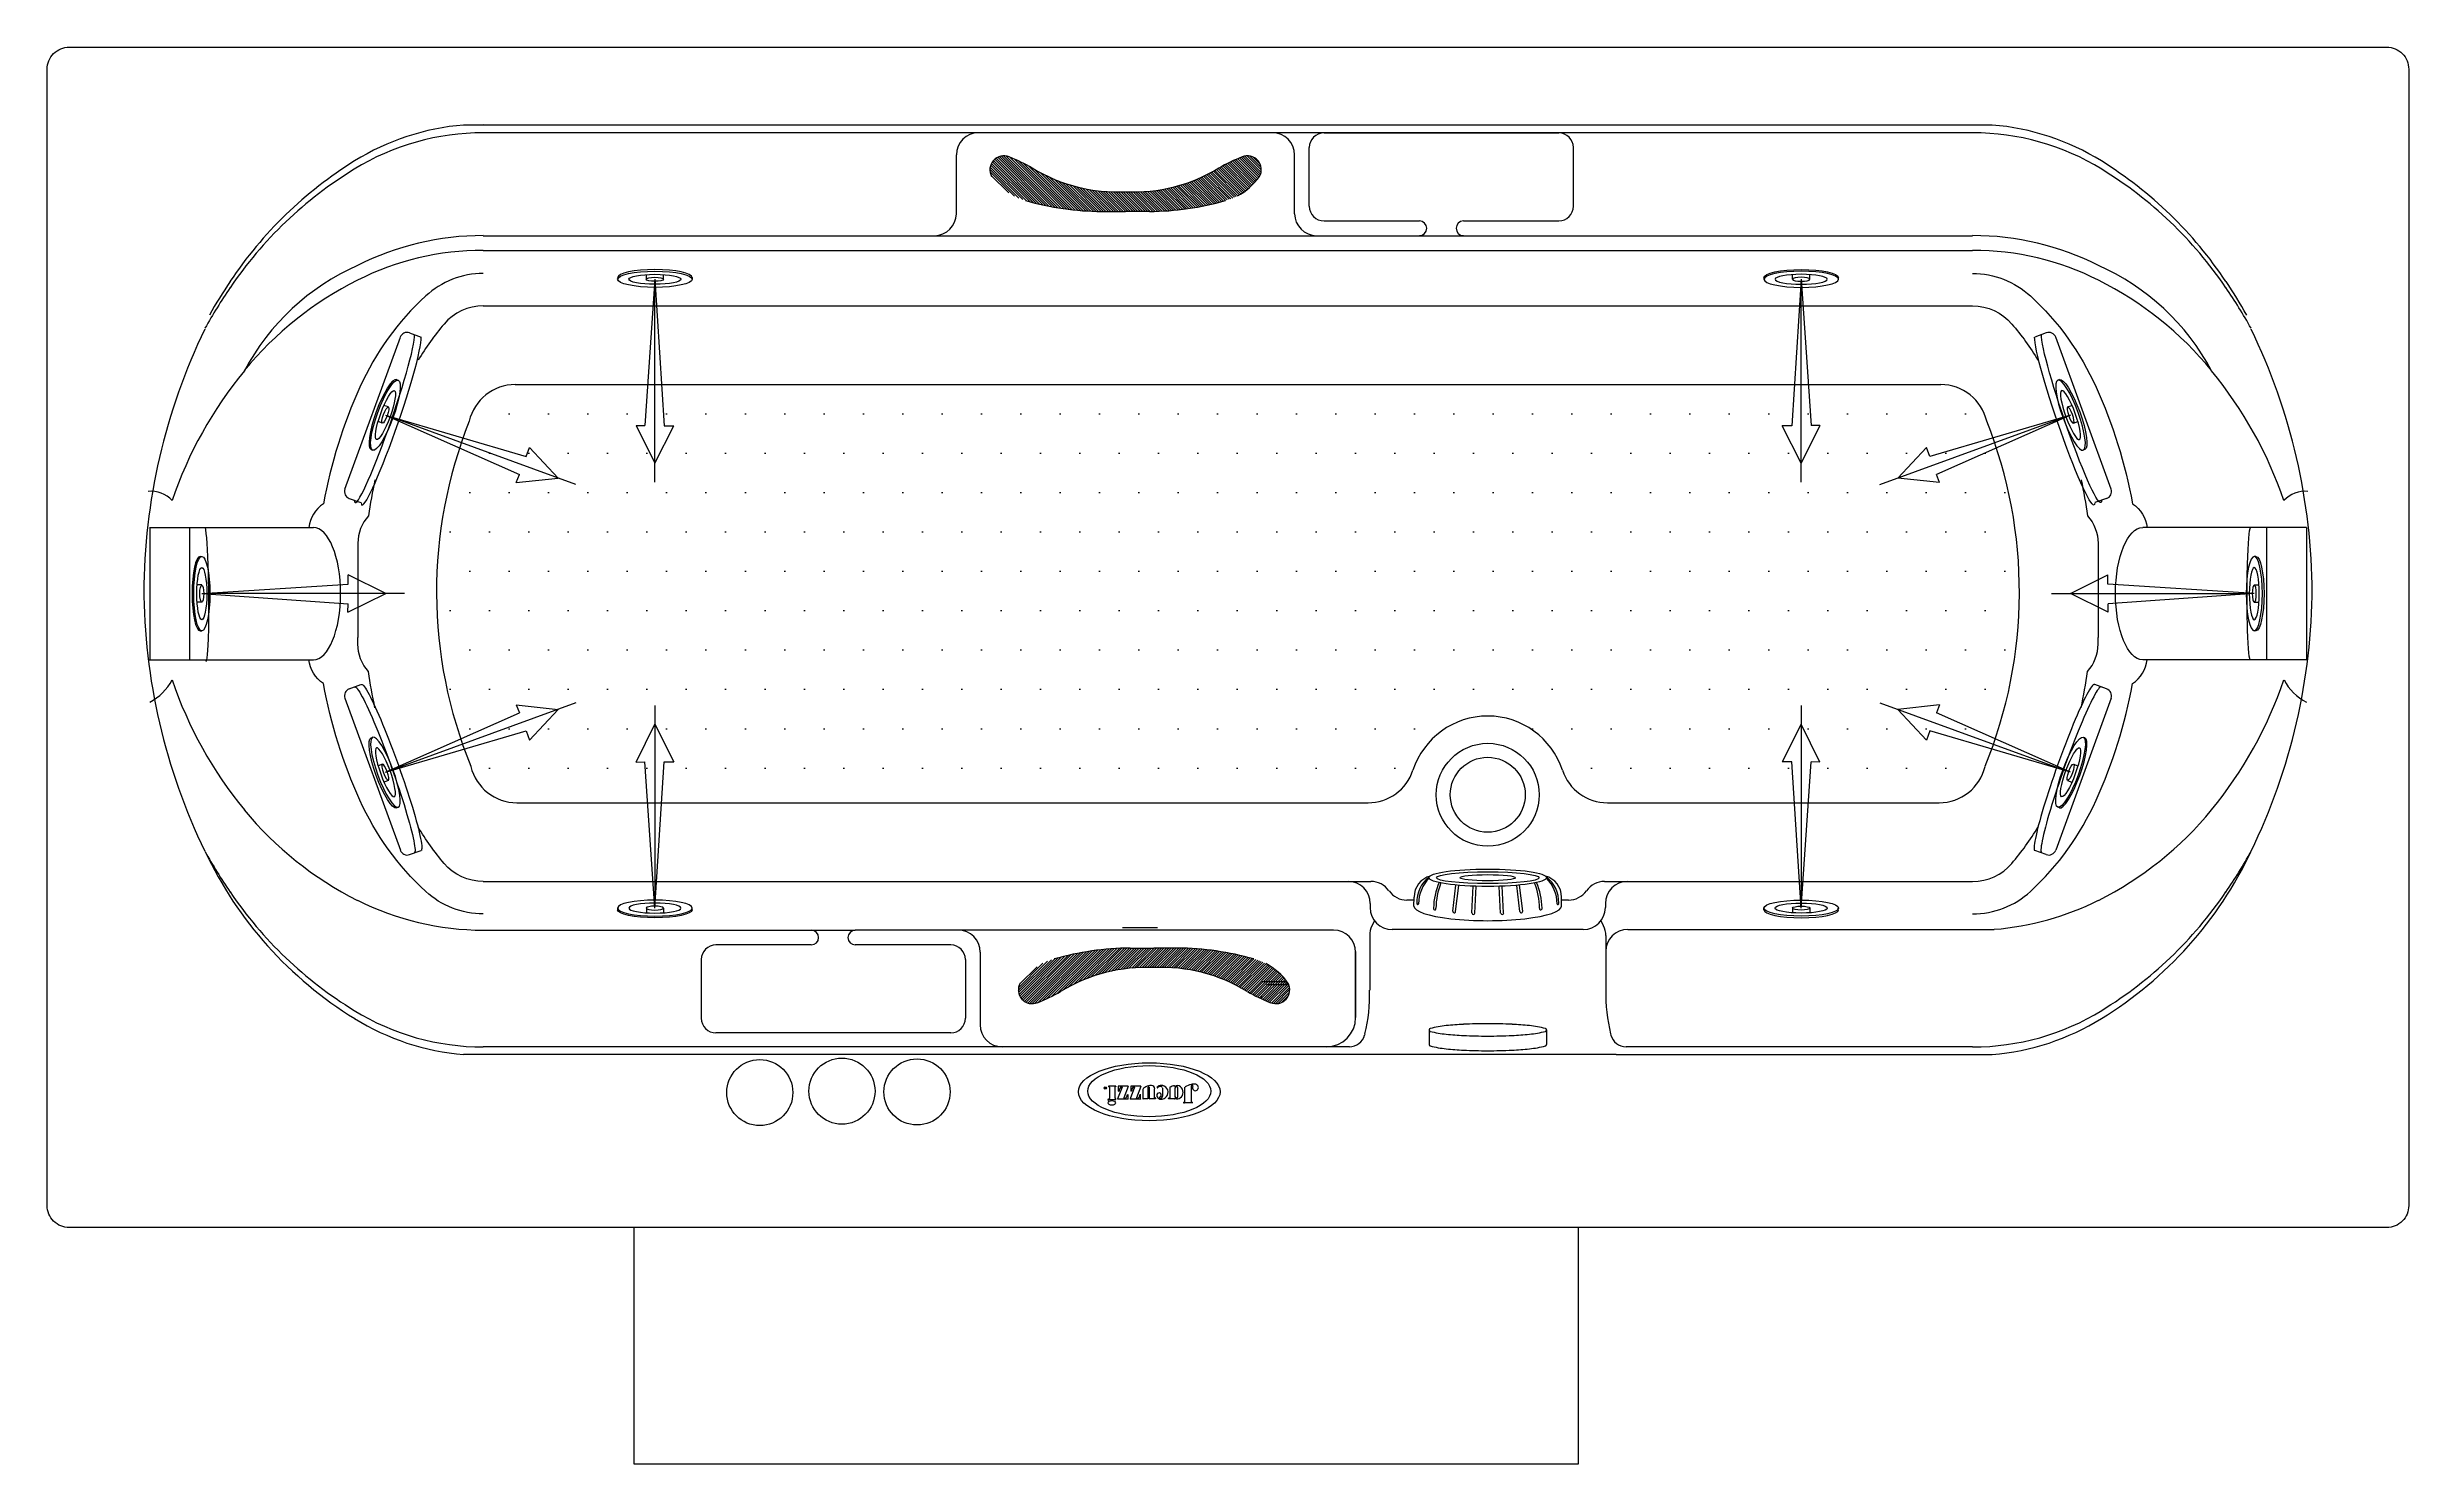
# Model space of a CAD drawing. Header units: millimetres. Extents: x -1227.71 to -1226.21, y 2253.59 to 2254.49.
import ezdxf
from ezdxf.enums import TextEntityAlignment as Align

# ---------------------------------------------------------------- set-up
doc = ezdxf.new("R2010")
doc.units = ezdxf.units.MM
doc.header["$LTSCALE"] = 10
doc.linetypes.add('CENTER', pattern=[2, 1.25, -0.25, 0.25, -0.25])
doc.linetypes.add('HIDDEN', pattern=[0.375, 0.25, -0.125])
for name, color, linetype in [('CONTOR04', 7, 'Continuous'), ('jacuzzi', 1, 'Continuous'), ('LCENTR02', 1, 'CENTER'), ('LCOTA02', 1, 'Continuous')]:
    doc.layers.add(name, color=color, linetype=linetype)
doc.styles.add('ROMANS', font='romans', dxfattribs={"height": 4})

# ---------------------------------------------------------------- blocks, each defined once
blk = doc.blocks.new('A$C302A24D9')
at = {"layer": 'jacuzzi'}
for p, q in [((1.81, 1.02), (1.81, 1.61)), ((2.9, 1.02), (2.9, 1.61)), ((0, 1.23), (0, 1.02)), ((4.71, 1.23), (4.71, 1.02))]:
    blk.add_line(p, q, dxfattribs=at)
at = {"layer": 'jacuzzi', "extrusion": (0, 0, -1)}
for centre, major_axis, ratio, start_param, end_param in [((2.36, 1.23), (2.36, 0), 0.431953, 3.141593, 6.283185), ((2.36, 1.02), (2.36, 0), 0.431953, 3.141593, 9.424778), ((2.36, 1.02), (1.65, 0), 0.381644, 3.141593, 9.424778), ((2.36, 1.02), (0.544, 0), 0.461888, 1.570796326794896, 7.853981633974482)]:
    blk.add_ellipse(centre, major_axis=major_axis, ratio=ratio, start_param=start_param, end_param=end_param, dxfattribs=at)
blk = doc.blocks.new('BMG')
at = {"layer": 'LCENTR02'}
blk.add_line((0, -12.84), (0, 1.55), dxfattribs=at)
at = {"layer": 'LCOTA02'}
for p, q in [((0, 0), (-0.59, -9.27)), ((0, 0), (0.64, -9.26)), ((0, -11.64), (-1.2, -9.27)), ((-0.59, -9.27), (-1.2, -9.27)), ((1.18, -9.25), (0, -11.64)), ((1.18, -9.25), (0.64, -9.26))]:
    blk.add_line(p, q, dxfattribs=at)
at = {"layer": 'CONTOR04', "yscale": 0.5}
blk.add_blockref('A$C302A24D9', (-2.36, -0.51), dxfattribs=at)

msp = doc.modelspace()

# ---------------------------------------------------------------- hatches: boundary and pattern name
at = {"layer": 'jacuzzi'}
h = msp.add_hatch(dxfattribs=at)
h.set_pattern_fill('ANSI31', color=256, scale=0.00884, style=0)
h.set_pattern_definition([(315, (-1229.5830521, 2249.472016), (-0.000781353, -0.000781353), [])])
h.paths.add_polyline_path([(-1226.9646, 2254.4132, -0.040015), (-1226.9496, 2254.4204, -0.693838), (-1226.9388, 2254.4079, -0.117767), (-1226.9528, 2254.3955, -0.051981), (-1226.9604, 2254.3926, -0.067757), (-1227.0087, 2254.3856), (-1227.0239, 2254.3856), (-1227.039, 2254.3856, -0.067757), (-1227.0873, 2254.3926, -0.051981), (-1227.0949, 2254.3955, -0.117767), (-1227.1089, 2254.4079, -0.693838), (-1227.0981, 2254.4204, -0.040015), (-1227.0832, 2254.4132, 0.150241), (-1227.0239, 2254.398, 0.150241)])
h = msp.add_hatch(dxfattribs=at)
h.set_pattern_fill('DOTS', color=256, scale=0.4, style=0)
h.set_pattern_definition([(0, (-1254.177878, 2250.581975), (0.0125, 0.025), [0, -0.025])])
h.paths.add_polyline_path([(-1226.8698, 2254.0099, 0.323974), (-1226.8413, 2254.0306, -0.72393), (-1226.7463, 2254.0306, 0.323974), (-1226.7178, 2254.0099), (-1226.5071, 2254.0099, 0.347675), (-1226.4779, 2254.033, 0.194171), (-1226.4768, 2254.2523, 0.349236), (-1226.5061, 2254.2756), (-1227.4115, 2254.2756, 0.284081), (-1227.4383, 2254.259, 0.059275), (-1227.4407, 2254.2523, 0.194171), (-1227.4397, 2254.033, 0.347675), (-1227.4105, 2254.0099)])
h = msp.add_hatch(dxfattribs=at)
h.set_pattern_fill('ANSI31', color=256, scale=0.00884, style=0)
h.set_pattern_definition([(45, (-1229.5649649, 2258.831224), (-0.000781353, 0.000781353), [])])
h.paths.add_polyline_path([(-1226.9465, 2253.8901, 0.040015), (-1226.9315, 2253.8828, 0.693838), (-1226.9207, 2253.8953, 0.117767), (-1226.9347, 2253.9077, 0.051981), (-1226.9423, 2253.9107, 0.067757), (-1226.9906, 2253.9176), (-1227.0058, 2253.9176), (-1227.0209, 2253.9176, 0.067757), (-1227.0692, 2253.9107, 0.051981), (-1227.0768, 2253.9077, 0.117767), (-1227.0909, 2253.8953, 0.693838), (-1227.08, 2253.8828, 0.040015), (-1227.0651, 2253.8901, -0.150241), (-1227.0058, 2253.9052, -0.150241)])

# ---------------------------------------------------------------- linework, layer by layer
for p, q in [((-1227.2199, 2254.4405), (-1227.4443, 2254.4405)), ((-1227.4318, 2254.441), (-1227.4318, 2254.441)), ((-1227.4318, 2254.441), (-1227.4318, 2254.441)), ((-1227.4318, 2254.441), (-1227.4318, 2254.441)), ((-1227.4318, 2254.441), (-1227.4318, 2254.441)), ((-1227.4318, 2254.441), (-1227.4318, 2254.441)), ((-1226.4733, 2254.4405), (-1227.2199, 2254.4405)), ((-1227.2199, 2254.4356), (-1227.4318, 2254.4356)), ((-1226.4858, 2254.4356), (-1227.2199, 2254.4356)), ((-1226.9305, 2254.4356), (-1227.1173, 2254.4356)), ((-1226.9072, 2254.3889), (-1226.9072, 2254.4262)), ((-1226.8978, 2254.4356), (-1226.7487, 2254.4356)), ((-1226.7393, 2254.3889), (-1226.7393, 2254.4262)), ((-1227.1313, 2254.3842), (-1227.1313, 2254.4216)), ((-1226.9165, 2254.3842), (-1226.9165, 2254.4216)), ((-1227.039, 2254.3856), (-1227.0239, 2254.3856)), ((-1227.0087, 2254.3856), (-1227.0239, 2254.3856)), ((-1227.4318, 2254.3702), (-1226.4858, 2254.3702)), ((-1226.8978, 2254.3796), (-1226.8372, 2254.3796)), ((-1226.8092, 2254.3796), (-1226.7487, 2254.3796)), ((-1227.4318, 2254.3609), (-1227.2199, 2254.3609)), ((-1227.2199, 2254.3609), (-1226.4858, 2254.3609)), ((-1227.4318, 2254.3256), (-1226.4858, 2254.3256)), ((-1227.5197, 2254.2092), (-1227.4845, 2254.3057)), ((-1227.4786, 2254.3085), (-1227.4712, 2254.3058)), ((-1226.439, 2254.3085), (-1226.4464, 2254.3058)), ((-1226.3979, 2254.2092), (-1226.433, 2254.3057)), ((-1227.4115, 2254.2756), (-1226.5061, 2254.2756)), ((-1227.5169, 2254.2033), (-1227.5095, 2254.2006)), ((-1226.4007, 2254.2033), (-1226.4081, 2254.2006)), ((-1227.6439, 2254.1848), (-1227.5397, 2254.1848)), ((-1227.6437, 2254.1848), (-1227.6437, 2254.1008)), ((-1227.6184, 2254.1848), (-1227.6184, 2254.1008)), ((-1227.5115, 2254.1748), (-1227.5115, 2254.115)), ((-1226.4061, 2254.1748), (-1226.4061, 2254.115)), ((-1226.2737, 2254.1848), (-1226.3778, 2254.1848)), ((-1226.2992, 2254.1848), (-1226.2992, 2254.1008)), ((-1226.2738, 2254.1848), (-1226.2738, 2254.1008)), ((-1227.5115, 2254.1107), (-1227.5115, 2254.115)), ((-1226.4061, 2254.1107), (-1226.4061, 2254.115)), ((-1227.6446, 2254.1008), (-1227.5397, 2254.1008)), ((-1226.273, 2254.1008), (-1226.3778, 2254.1008)), ((-1227.5169, 2254.0823), (-1227.5095, 2254.085)), ((-1226.4007, 2254.0823), (-1226.4081, 2254.085)), ((-1227.5197, 2254.0763), (-1227.4845, 2253.9798)), ((-1226.3979, 2254.0763), (-1226.433, 2253.9798)), ((-1227.4105, 2254.0099), (-1226.8698, 2254.0099)), ((-1226.7178, 2254.0099), (-1226.5071, 2254.0099)), ((-1227.4786, 2253.977), (-1227.4712, 2253.9797)), ((-1226.439, 2253.977), (-1226.4464, 2253.9797)), ((-1227.4318, 2253.9599), (-1226.868, 2253.9599)), ((-1226.8685, 2253.9459), (-1226.8685, 2253.9433)), ((-1226.8407, 2253.9481), (-1226.8451, 2253.9481)), ((-1226.8407, 2253.9443), (-1226.8406, 2253.95)), ((-1226.8407, 2253.9443), (-1226.8406, 2253.95)), ((-1226.816, 2253.9411), (-1226.814, 2253.9576)), ((-1226.8142, 2253.9408), (-1226.8121, 2253.9574)), ((-1226.8039, 2253.9399), (-1226.803, 2253.9569)), ((-1226.802, 2253.9398), (-1226.8011, 2253.9568)), ((-1226.7856, 2253.9398), (-1226.7865, 2253.9568)), ((-1226.7837, 2253.9399), (-1226.7846, 2253.9569)), ((-1226.7734, 2253.9408), (-1226.7754, 2253.9574)), ((-1226.7716, 2253.9411), (-1226.7736, 2253.9576)), ((-1226.7469, 2253.9443), (-1226.7469, 2253.95)), ((-1226.7425, 2253.9481), (-1226.7469, 2253.9481)), ((-1226.7196, 2253.9599), (-1226.4858, 2253.9599)), ((-1226.7191, 2253.9459), (-1226.7191, 2253.9433)), ((-1226.8673, 2253.9317), (-1226.8657, 2253.9349)), ((-1226.7203, 2253.9317), (-1226.7218, 2253.9349)), ((-1227.4318, 2253.929), (-1227.1955, 2253.929)), ((-1227.2235, 2253.9197), (-1227.284, 2253.9197)), ((-1226.8917, 2253.929), (-1227.1955, 2253.929)), ((-1227.1349, 2253.9197), (-1227.1955, 2253.9197)), ((-1227.0209, 2253.9176), (-1227.0058, 2253.9176)), ((-1226.9906, 2253.9176), (-1227.0058, 2253.9176)), ((-1226.8777, 2253.9155), (-1226.8777, 2253.8735)), ((-1226.8688, 2253.9255), (-1226.8688, 2253.8909)), ((-1226.7331, 2253.9293), (-1226.8545, 2253.9293)), ((-1226.7188, 2253.9255), (-1226.7188, 2253.8909)), ((-1226.7048, 2253.9295), (-1226.4721, 2253.9295)), ((-1227.2934, 2253.9103), (-1227.2934, 2253.873)), ((-1227.1255, 2253.9103), (-1227.1255, 2253.873)), ((-1227.1162, 2253.915), (-1227.1162, 2253.8683)), ((-1226.8777, 2253.8735), (-1226.8777, 2253.915)), ((-1227.1349, 2253.8637), (-1227.284, 2253.8637)), ((-1226.8718, 2253.8631), (-1226.872, 2253.8623)), ((-1226.8311, 2253.8656), (-1226.8311, 2253.8563)), ((-1226.7565, 2253.8656), (-1226.7565, 2253.8563)), ((-1226.7158, 2253.8631), (-1226.7156, 2253.8623)), ((-1226.7123, 2253.85), (-1227.4443, 2253.85)), ((-1226.8817, 2253.8549), (-1227.4318, 2253.8549)), ((-1226.7123, 2253.85), (-1226.4733, 2253.85)), ((-1226.4858, 2253.8549), (-1226.7059, 2253.8549)), ((-1227.0346, 2253.8298), (-1227.0346, 2253.8296)), ((-1227.0301, 2253.8299), (-1227.0345, 2253.8299)), ((-1227.03, 2253.8298), (-1227.03, 2253.8296)), ((-1227.026, 2253.8292), (-1227.0289, 2253.8219)), ((-1227.0286, 2253.8298), (-1227.0286, 2253.8268)), ((-1227.0223, 2253.8298), (-1227.0285, 2253.8298)), ((-1227.0281, 2253.8267), (-1227.0285, 2253.8267)), ((-1227.0222, 2253.8297), (-1227.025, 2253.8224)), ((-1227.0181, 2253.8292), (-1227.0209, 2253.8219)), ((-1227.0206, 2253.8298), (-1227.0206, 2253.8268)), ((-1227.0143, 2253.8298), (-1227.0205, 2253.8298)), ((-1227.0201, 2253.8267), (-1227.0205, 2253.8267)), ((-1227.0142, 2253.8297), (-1227.017, 2253.8224)), ((-1227.0054, 2253.8225), (-1227.0054, 2253.8282)), ((-1227.0037, 2253.8295), (-1227.0037, 2253.8289)), ((-1227.0004, 2253.8287), (-1227.0004, 2253.8235)), ((-1226.9956, 2253.8226), (-1226.9956, 2253.8292)), ((-1226.9927, 2253.8297), (-1226.9927, 2253.8302)), ((-1226.9861, 2253.8198), (-1226.9861, 2253.8293)), ((-1226.9821, 2253.8301), (-1226.9821, 2253.8199)), ((-1227.0223, 2253.8217), (-1227.0288, 2253.8217)), ((-1227.0223, 2253.8244), (-1227.0226, 2253.8244)), ((-1227.0222, 2253.8218), (-1227.0222, 2253.8243)), ((-1227.0143, 2253.8217), (-1227.0208, 2253.8217)), ((-1227.0143, 2253.8244), (-1227.0147, 2253.8244)), ((-1227.0143, 2253.8218), (-1227.0143, 2253.8243)), ((-1227.0097, 2253.8218), (-1227.0127, 2253.8218)), ((-1227.0049, 2253.8218), (-1227.0085, 2253.8218)), ((-1227.0049, 2253.8224), (-1227.0053, 2253.8224)), ((-1227.0048, 2253.8223), (-1227.0048, 2253.8219)), ((-1226.9965, 2253.822), (-1226.9965, 2253.8222)), ((-1226.9963, 2253.8224), (-1226.9958, 2253.8224)), ((-1226.9927, 2253.8218), (-1226.9963, 2253.8218)), ((-1226.9925, 2253.822), (-1226.9925, 2253.822)), ((-1226.9869, 2253.8193), (-1226.9869, 2253.8196)), ((-1226.9867, 2253.8198), (-1226.9861, 2253.8198)), ((-1226.9818, 2253.8192), (-1226.9867, 2253.8192)), ((-1226.982, 2253.8198), (-1226.9818, 2253.8198)), ((-1226.9816, 2253.8196), (-1226.9816, 2253.8193)), ((-1227.3361, 2253.74), (-1227.3361, 2253.59)), ((-1226.7361, 2253.59), (-1226.7361, 2253.74)), ((-1227.3361, 2253.59), (-1226.7361, 2253.59))]:
    msp.add_line(p, q, dxfattribs=at)
at = {"layer": 'jacuzzi', "linetype": 'HIDDEN'}
for p, q in [((-1227.0102, 2253.9304), (-1227.0258, 2253.9304)), ((-1227.0102, 2253.9304), (-1227.0258, 2253.9304)), ((-1227.0035, 2253.9304), (-1227.0115, 2253.9304)), ((-1226.9377, 2253.8864), (-1226.9382, 2253.8864)), ((-1226.9343, 2253.8945), (-1226.9199, 2253.8945))]:
    msp.add_line(p, q, dxfattribs=at)
at = {"layer": 'jacuzzi', "color": 3}
msp.add_lwpolyline([(-1226.2088, 2253.754, -0.414214), (-1226.2228, 2253.74), (-1227.6948, 2253.74, -0.414214), (-1227.7088, 2253.754), (-1227.7088, 2254.476, -0.414214), (-1227.6948, 2254.49), (-1226.2228, 2254.49, -0.414214), (-1226.2088, 2254.476)], format="xyb", close=True, dxfattribs=at)
at = {"layer": 'jacuzzi'}
for points in [[(-1227.4318, 2254.3462, 0.188149), (-1227.4684, 2254.3319, 0.101334), (-1227.5102, 2254.274, 0.059725), (-1227.5334, 2254.1999, 0.212904), (-1227.5426, 2254.1848)], [(-1226.4858, 2254.3462, -0.188149), (-1226.4491, 2254.3319, -0.101334), (-1226.4074, 2254.274, -0.059725), (-1226.3842, 2254.1999, -0.212904), (-1226.375, 2254.1848)], [(-1227.4318, 2254.3256, 0.219593), (-1227.4567, 2254.3141, 0.041078), (-1227.4732, 2254.2911)], [(-1226.4858, 2254.3256, -0.219593), (-1226.4609, 2254.3141, -0.041078), (-1226.4443, 2254.2911)], [(-1227.5006, 2254.2152, 0.016396), (-1227.5048, 2254.1922, 0.180708), (-1227.5115, 2254.1748)], [(-1226.4169, 2254.2152, -0.016396), (-1226.4128, 2254.1922, -0.180708), (-1226.4061, 2254.1748)], [(-1227.5006, 2254.0703, -0.016396), (-1227.5048, 2254.0933, -0.180708), (-1227.5115, 2254.1107)], [(-1226.4169, 2254.0703, 0.016396), (-1226.4128, 2254.0933, 0.180708), (-1226.4061, 2254.1107)], [(-1227.4318, 2253.9393, -0.188149), (-1227.4684, 2253.9536, -0.101334), (-1227.5102, 2254.0115, -0.059725), (-1227.5334, 2254.0856, -0.212904), (-1227.5426, 2254.1008)], [(-1226.4858, 2253.9393, 0.188149), (-1226.4491, 2253.9536, 0.101334), (-1226.4074, 2254.0115, 0.059725), (-1226.3842, 2254.0856, 0.212904), (-1226.375, 2254.1008)], [(-1227.4318, 2253.9599, -0.219593), (-1227.4567, 2253.9714, -0.041078), (-1227.4732, 2253.9945)], [(-1226.4858, 2253.9599, 0.219593), (-1226.4609, 2253.9714, 0.041078), (-1226.4443, 2253.9945)], [(-1227.0341, 2253.8292), (-1227.0341, 2253.822, -0.309408), (-1227.0342, 2253.8219, 0.090701), (-1227.0351, 2253.8213, 0.365017), (-1227.0351, 2253.8212), (-1227.035, 2253.821, 0.451807), (-1227.0347, 2253.821, -0.178007), (-1227.0336, 2253.8214)], [(-1227.0336, 2253.8214), (-1227.0301, 2253.8214, 0.414214), (-1227.03, 2253.8215), (-1227.03, 2253.822, 0.414214), (-1227.0301, 2253.8221), (-1227.0304, 2253.8221, -0.414214), (-1227.0305, 2253.8222), (-1227.0305, 2253.8292)], [(-1227.0093, 2253.8301, 0.062974), (-1227.0124, 2253.8285, 0.257829), (-1227.0128, 2253.8278), (-1227.0128, 2253.8219)], [(-1227.0086, 2253.8219), (-1227.0086, 2253.829, 0.135484), (-1227.0086, 2253.8291, 0.597309), (-1227.0096, 2253.8291, 0.11277), (-1227.0096, 2253.829), (-1227.0096, 2253.8219)]]:
    msp.add_lwpolyline(points, format="xyb", dxfattribs=at)
at = {"layer": 'jacuzzi', "linetype": 'HIDDEN'}
msp.add_lwpolyline([(-1226.9227, 2253.8961), (-1226.937, 2253.8961)], dxfattribs=at)
at = {"layer": 'jacuzzi'}
msp.add_lwpolyline([(-1226.9925, 2253.8286), (-1226.9925, 2253.8234, 1), (-1226.9906, 2253.8234), (-1226.9906, 2253.8286, 1)], format="xyb", close=True, dxfattribs=at)
for centre, radius in [((-1226.7938, 2254.015), 0.0327), ((-1226.7938, 2254.015), 0.0238), ((-1227.2562, 2253.8258), 0.021), ((-1227.204, 2253.8267), 0.021), ((-1227.1563, 2253.8262), 0.021), ((-1227.0367, 2253.8287), 0.000795)]:
    msp.add_circle(centre, radius, dxfattribs=at)
for centre, radius, start, end in [((-1227.4318, 2254.286), 0.155, 94.6272, 121.8405), ((-1226.4858, 2254.286), 0.155, 58.1595, 85.3728), ((-1227.4318, 2254.2783), 0.1573, 90, 121.4315), ((-1227.1173, 2254.4216), 0.014, 90, 180), ((-1226.9305, 2254.4216), 0.014, 0, 90), ((-1226.8978, 2254.4262), 0.00933, 90, 180), ((-1226.7487, 2254.4262), 0.00933, 0, 90), ((-1226.4858, 2254.2783), 0.1573, 58.5685, 90), ((-1227.3764, 2254.1968), 0.26, 121.8405, 146.2966), ((-1227.3795, 2254.1927), 0.2575, 121.4315, 145.8725), ((-1227.1012, 2254.4121), 0.00884, 67.6064, 208.6514), ((-1227.1359, 2254.3235), 0.104, 59.5405, 68.534), ((-1227.0289, 2254.5021), 0.1041, 238.576, 272.7531), ((-1227.0188, 2254.5021), 0.1041, 267.2469, 301.424), ((-1226.9118, 2254.3235), 0.104, 111.466, 120.4595), ((-1226.9465, 2254.4121), 0.00884, 331.3486, 112.3936), ((-1226.5412, 2254.1968), 0.26, 33.7034, 58.1595), ((-1226.5381, 2254.1927), 0.2575, 34.1275, 58.5685), ((-1226.9718, 2254.431), 0.0403, 298.1047, 324.9712), ((-1227.1453, 2254.3842), 0.014, 270, 0), ((-1227.0378, 2254.5664), 0.1808, 254.0978, 269.6029), ((-1227.0099, 2254.5664), 0.1808, 270.3971, 285.9022), ((-1226.9025, 2254.3842), 0.014, 180, 270), ((-1226.8978, 2254.3889), 0.00933, 180, 270), ((-1226.7487, 2254.3889), 0.00933, 270, 0), ((-1227.4318, 2254.1926), 0.1777, 90, 116.739), ((-1226.8372, 2254.3749), 0.00467, 270, 90), ((-1226.8092, 2254.3749), 0.00467, 90, 270), ((-1226.4858, 2254.1926), 0.1777, 63.261, 90), ((-1227.4511, 2254.214), 0.15, 113.8287, 152.0047), ((-1227.4318, 2254.1832), 0.1777, 90, 116.739), ((-1226.4858, 2254.1832), 0.1777, 63.261, 90), ((-1226.4665, 2254.214), 0.15, 27.9953, 66.1713), ((-1227.2966, 2254.1366), 0.3576, 145.8725, 150.744), ((-1227.2885, 2254.1382), 0.3656, 146.2966, 150.2145), ((-1227.4115, 2254.143), 0.2228, 116.739, 140.5737), ((-1226.5061, 2254.143), 0.2228, 39.4263, 63.261), ((-1226.629, 2254.1382), 0.3656, 29.7855, 33.7034), ((-1226.6209, 2254.1366), 0.3576, 29.256, 34.1275), ((-1227.2634, 2254.1427), 0.384, 154.0341, 179.9142), ((-1227.4802, 2254.3041), 0.00467, 70, 160), ((-1226.4374, 2254.3041), 0.00467, 20, 110), ((-1226.6542, 2254.1427), 0.384, 0.0858, 25.9659), ((-1227.3797, 2254.1168), 0.2639, 140.5737, 161.1934), ((-1227.4115, 2254.2456), 0.03, 90, 167.0042), ((-1226.5061, 2254.2456), 0.03, 12.9958, 90), ((-1226.5379, 2254.1168), 0.2639, 18.8066, 39.4263), ((-1227.1685, 2254.144), 0.293, 158.2918, 202.2456), ((-1226.7491, 2254.144), 0.293, 337.7544, 21.7082), ((-1227.6426, 2254.1902), 0.0176, 41.7235, 96.749), ((-1227.5153, 2254.2076), 0.00467, 160, 250), ((-1226.4023, 2254.2076), 0.00467, 290, 20), ((-1226.2749, 2254.1902), 0.0176, 83.251, 138.2765), ((-1227.2634, 2254.1472), 0.384, 180.0858, 205.9659), ((-1226.6542, 2254.1472), 0.384, 334.0341, 359.9142), ((-1227.6589, 2254.1034), 0.0332, 297.2545, 332.3598), ((-1227.3797, 2254.1731), 0.2639, 198.8066, 219.4263), ((-1227.5153, 2254.0779), 0.00467, 110, 200), ((-1226.4023, 2254.0779), 0.00467, 340, 70), ((-1226.5379, 2254.1731), 0.2639, 320.5737, 341.1934), ((-1226.2586, 2254.1034), 0.0332, 207.6402, 242.7455), ((-1226.7938, 2254.015), 0.05, 18.1962, 161.8038), ((-1227.4105, 2254.0399), 0.03, 193.3149, 270), ((-1226.8698, 2254.0399), 0.03, 270, 341.8038), ((-1226.7178, 2254.0399), 0.03, 198.1962, 270), ((-1226.5071, 2254.0399), 0.03, 270, 346.6851), ((-1227.4115, 2254.1469), 0.2228, 219.4263, 243.261), ((-1226.5061, 2254.1469), 0.2228, 296.739, 320.5737), ((-1227.3827, 2254.0855), 0.2497, 205.2358, 238.4122), ((-1227.2966, 2254.1538), 0.3576, 209.2635, 214.1275), ((-1227.4802, 2253.9814), 0.00467, 200, 290), ((-1226.4374, 2253.9814), 0.00467, 250, 340), ((-1226.5348, 2254.0855), 0.2497, 301.5878, 334.7642), ((-1226.6209, 2254.1538), 0.3576, 325.8725, 330.7365), ((-1226.8266, 2253.9499), 0.014, 105.4909, 179.5), ((-1226.8185, 2253.9467), 0.0204, 127.8314, 181.6456), ((-1226.815, 2253.9459), 0.0227, 134.3309, 180.2321), ((-1226.7609, 2253.9499), 0.014, 0.5, 74.4472), ((-1226.7691, 2253.9467), 0.0204, 358.3544, 52.1082), ((-1226.7725, 2253.9459), 0.0227, 359.7679, 45.0739), ((-1227.3795, 2254.0977), 0.2575, 214.1275, 238.5685), ((-1227.4318, 2254.1067), 0.1777, 243.261, 270), ((-1226.8825, 2253.9459), 0.014, 0, 90), ((-1226.868, 2253.9459), 0.014, 35.3694, 90), ((-1226.8451, 2253.9621), 0.014, 215.3694, 270), ((-1226.8383, 2253.9459), 0.000574, 158.3204, 352.6804), ((-1226.7872, 2253.9426), 0.041, 156.1373, 179.444), ((-1226.7825, 2253.9426), 0.0442, 158.2863, 179.644), ((-1226.8051, 2253.9426), 0.0442, 0.356, 21.7114), ((-1226.8003, 2253.9426), 0.041, 0.556, 23.8599), ((-1226.7493, 2253.9459), 0.000574, 187.3196, 21.6796), ((-1226.7425, 2253.9621), 0.014, 270, 324.6306), ((-1226.7196, 2253.9459), 0.014, 90, 144.6306), ((-1226.7051, 2253.9459), 0.014, 90, 180), ((-1226.4858, 2254.1067), 0.1777, 274.4405, 296.739), ((-1226.5381, 2254.0977), 0.2575, 301.4315, 325.8725), ((-1226.8548, 2253.9255), 0.014, 153.4979, 180), ((-1226.8548, 2253.9255), 0.014, 153.4979, 180), ((-1226.8545, 2253.9433), 0.014, 180, 270), ((-1226.8275, 2253.9427), 0.000827, 160.0987, 10.7386), ((-1226.8151, 2253.9409), 0.000906, 170.818, 354.7502), ((-1226.8029, 2253.9399), 0.000924, 176.3618, 357.5776), ((-1226.7846, 2253.9399), 0.000924, 182.4224, 3.6382), ((-1226.7725, 2253.9409), 0.000906, 185.2498, 9.182), ((-1226.7601, 2253.9427), 0.000827, 169.2614, 19.9013), ((-1226.7331, 2253.9433), 0.014, 270, 0), ((-1226.7328, 2253.9255), 0.014, 0, 26.5021), ((-1227.284, 2253.9103), 0.00933, 90, 180), ((-1227.2235, 2253.9243), 0.00467, 270, 90), ((-1227.1955, 2253.9243), 0.00467, 90, 270), ((-1227.1349, 2253.9103), 0.00933, 0, 90), ((-1227.1302, 2253.915), 0.014, 0, 90), ((-1227.0197, 2253.7368), 0.1808, 90.3971, 105.9022), ((-1226.9919, 2253.7368), 0.1808, 74.0978, 89.6029), ((-1226.8917, 2253.915), 0.014, 0, 90), ((-1226.8917, 2253.915), 0.014, 0, 90), ((-1226.7048, 2253.9155), 0.014, 90, 180), ((-1227.0108, 2253.8012), 0.1041, 87.2469, 121.424), ((-1227.0008, 2253.8012), 0.1041, 58.576, 92.7531), ((-1226.9537, 2253.8722), 0.0403, 35.0288, 61.8953), ((-1227.0831, 2253.8911), 0.00884, 151.3486, 292.3936), ((-1227.1178, 2253.9797), 0.104, 291.466, 300.4595), ((-1226.8937, 2253.9797), 0.104, 239.5405, 248.534), ((-1226.9284, 2253.8911), 0.00884, 247.6064, 28.6514), ((-1226.9745, 2253.8883), 0.1057, 346.1843, 1.3923), ((-1226.6131, 2253.8883), 0.1057, 178.6077, 193.8157), ((-1227.4318, 2254.0121), 0.1573, 238.5685, 270), ((-1227.4318, 2254.0045), 0.155, 238.1595, 265.3728), ((-1227.284, 2253.873), 0.00933, 180, 270), ((-1227.1349, 2253.873), 0.00933, 270, 0), ((-1226.8964, 2253.8735), 0.0187, 270, 0), ((-1226.4858, 2254.0121), 0.1573, 270, 301.4315), ((-1226.4858, 2254.0045), 0.155, 274.6272, 301.8405), ((-1227.1022, 2253.8689), 0.014, 180, 270), ((-1226.8817, 2253.8649), 0.01, 270, 345.3158), ((-1226.8301, 2253.8656), 0.00098, 104.1631, 180), ((-1226.8301, 2253.8656), 0.00098, 180, 255.8369), ((-1226.8301, 2253.8563), 0.00098, 180, 255.8369), ((-1226.8127, 2253.7963), 0.0724, 95.9674, 104.1631), ((-1226.8127, 2253.9349), 0.0724, 255.8369, 264.0326), ((-1226.8127, 2253.9256), 0.0724, 255.8369, 264.0326), ((-1226.8014, 2253.6889), 0.1804, 92.4792, 95.9674), ((-1226.8014, 2254.0423), 0.1804, 264.0326, 267.5208), ((-1226.7938, 2253.5124), 0.3571, 90, 92.4792), ((-1226.7938, 2254.2188), 0.3571, 267.5208, 270), ((-1226.7938, 2253.5124), 0.3571, 87.5208, 90), ((-1226.7938, 2254.2188), 0.3571, 270, 272.4792), ((-1226.7861, 2253.6889), 0.1804, 84.0326, 87.5208), ((-1226.7861, 2254.0423), 0.1804, 272.4792, 275.9674), ((-1226.7749, 2253.7963), 0.0724, 75.8369, 84.0326), ((-1226.7749, 2253.9349), 0.0724, 275.9674, 284.1631), ((-1226.7749, 2253.9256), 0.0724, 275.9674, 284.1631), ((-1226.7574, 2253.8656), 0.00098, 0, 75.8369), ((-1226.7574, 2253.8656), 0.00098, 284.1631, 0), ((-1226.7574, 2253.8563), 0.00098, 284.1631, 0), ((-1226.7059, 2253.8649), 0.01, 194.6842, 270), ((-1226.8014, 2254.033), 0.1804, 264.0326, 267.5208), ((-1226.7938, 2254.2095), 0.3571, 267.5208, 270), ((-1226.7938, 2254.2095), 0.3571, 270, 272.4792), ((-1226.7861, 2254.033), 0.1804, 272.4792, 275.9674), ((-1227.0345, 2253.8298), 0.0000913, 90, 180), ((-1227.0345, 2253.8296), 0.0000913, 180, 273.6112), ((-1227.0345, 2253.8292), 0.000365, 0, 93.6112), ((-1227.0302, 2253.8292), 0.000365, 82.1724, 180), ((-1227.0301, 2253.8298), 0.0000913, 0, 90), ((-1227.0301, 2253.8296), 0.0000913, 262.1724, 0), ((-1227.0285, 2253.8297), 0.0000913, 90, 180), ((-1227.0285, 2253.8268), 0.0000913, 180, 270), ((-1227.0281, 2253.8268), 0.000114, 270, 3.7772), ((-1227.0253, 2253.827), 0.00262, 114.8275, 183.7772), ((-1227.026, 2253.827), 0.00243, 94.0743, 101.2218), ((-1227.0261, 2253.8293), 0.000114, 338.9296, 94.0743), ((-1227.0223, 2253.8297), 0.000114, 338.9296, 90), ((-1227.0205, 2253.8297), 0.0000913, 90, 180), ((-1227.0205, 2253.8268), 0.0000913, 180, 270), ((-1227.0201, 2253.8268), 0.000114, 270, 3.7772), ((-1227.0174, 2253.827), 0.00262, 114.8275, 183.7772), ((-1227.018, 2253.827), 0.00243, 94.0743, 101.2218), ((-1227.0182, 2253.8293), 0.000114, 338.9296, 94.0743), ((-1227.0143, 2253.8297), 0.000114, 338.9296, 90), ((-1227.0079, 2253.8261), 0.00421, 84.0736, 109.8501), ((-1227.0075, 2253.8282), 0.00214, 0, 87.9232), ((-1227.0023, 2253.8239), 0.00179, 114.3936, 205.9072), ((-1227.0007, 2253.8259), 0.00467, 115.0031, 128.9089), ((-1227.0036, 2253.8295), 0.000114, 129.1312, 180), ((-1227.0036, 2253.8289), 0.000114, 180, 324.8584), ((-1227.0017, 2253.8275), 0.0022, 115.2704, 144.8584), ((-1227.0025, 2253.8242), 0.00138, 290.2833, 110.7343), ((-1227.0013, 2253.8261), 0.00427, 61.6824, 109.3433), ((-1227.0016, 2253.8271), 0.00266, 78.5772, 114.2197), ((-1227.0013, 2253.8288), 0.000927, 354.0544, 72.5389), ((-1227.0013, 2253.826), 0.00446, 307.1313, 62.2671), ((-1226.9919, 2253.8227), 0.00749, 96.286, 120.0862), ((-1226.991, 2253.8272), 0.00305, 48.3999, 124.2305), ((-1226.9917, 2253.826), 0.00441, 306.3033, 51.4856), ((-1226.9859, 2253.8293), 0.000183, 118.8232, 180), ((-1226.9768, 2253.8113), 0.0204, 105.5604, 116.8444), ((-1226.9804, 2253.8243), 0.00692, 80.1754, 105.4183), ((-1226.9816, 2253.83), 0.000567, 140.2199, 171.1443), ((-1226.9816, 2253.83), 0.000606, 117.2029, 136.5289), ((-1226.9816, 2253.8301), 0.000455, 66.1283, 117.2029), ((-1226.9817, 2253.8299), 0.000664, 15.7752, 66.1283), ((-1226.9795, 2253.8288), 0.00184, 149.3882, 303.2376), ((-1226.9815, 2253.83), 0.000455, 329.3882, 15.7752), ((-1226.9795, 2253.8293), 0.00182, 54.8089, 80.1754), ((-1226.9797, 2253.829), 0.00211, 302.9803, 54.8089), ((-1227.0288, 2253.8218), 0.0000913, 158.9296, 270), ((-1227.0249, 2253.8224), 0.000114, 158.9296, 260.3374), ((-1227.0246, 2253.8238), 0.0016, 260.3374, 309.0048), ((-1227.0253, 2253.8245), 0.00257, 310.1573, 355.0588), ((-1227.0226, 2253.8243), 0.0000913, 90, 175.0588), ((-1227.0223, 2253.8243), 0.0000913, 0, 90), ((-1227.0223, 2253.8218), 0.0000913, 270, 0), ((-1227.0208, 2253.8218), 0.0000913, 158.9296, 270), ((-1227.0169, 2253.8224), 0.000114, 158.9296, 260.3374), ((-1227.0167, 2253.8238), 0.0016, 260.3374, 309.0048), ((-1227.0173, 2253.8245), 0.00257, 310.1573, 355.0588), ((-1227.0147, 2253.8243), 0.0000913, 90, 175.0588), ((-1227.0143, 2253.8243), 0.0000913, 0, 90), ((-1227.0143, 2253.8218), 0.0000913, 270, 0), ((-1227.0127, 2253.8219), 0.0000913, 180, 270), ((-1227.0097, 2253.8219), 0.0000913, 270, 0), ((-1227.0085, 2253.8219), 0.0000913, 180, 270), ((-1227.0053, 2253.8225), 0.0000913, 180, 270), ((-1227.0049, 2253.8223), 0.0000913, 0, 90), ((-1227.0049, 2253.8219), 0.0000913, 270, 0), ((-1227.0011, 2253.8247), 0.00316, 209.5272, 267.5019), ((-1227.0019, 2253.8225), 0.000419, 109.0295, 224.0873), ((-1227.0016, 2253.823), 0.000976, 230.781, 276.3414), ((-1227.0016, 2253.8232), 0.00116, 277.112, 327.2426), ((-1227.0012, 2253.8255), 0.00398, 268.5996, 308.9527), ((-1227.0024, 2253.8235), 0.00197, 330.4373, 359.0124), ((-1226.9963, 2253.8222), 0.000183, 90, 180), ((-1226.9963, 2253.822), 0.000183, 180, 270), ((-1226.9958, 2253.8226), 0.000183, 270, 0), ((-1226.9927, 2253.822), 0.000183, 270, 0), ((-1226.9924, 2253.822), 0.0000913, 51.4553, 180), ((-1226.991, 2253.8245), 0.0028, 239.9231, 312.2761), ((-1226.9867, 2253.8196), 0.000183, 90, 180), ((-1226.9867, 2253.8193), 0.000183, 180, 270), ((-1226.982, 2253.8199), 0.000183, 180, 270), ((-1226.9818, 2253.8196), 0.000183, 0, 90), ((-1226.9818, 2253.8193), 0.000183, 270, 0)]:
    msp.add_arc(centre, radius, start, end, dxfattribs=at)
at = {"layer": 'jacuzzi', "linetype": 'HIDDEN'}
for centre, radius, start, end in [((-1226.9377, 2253.8871), 0.000693, 270, 345.1417), ((-1226.9227, 2253.8945), 0.00168, 0, 90)]:
    msp.add_arc(centre, radius, start, end, dxfattribs=at)
at = {"layer": 'jacuzzi'}
for centre, major_axis, ratio, start_param, end_param in [((-1227.4946, 2254.2548), (0.0186, 0.0541), 0.083172, 2.933522, 6.075114), ((-1227.4903, 2254.2532), (0.0186, 0.0541), 0.083172, 2.933522, 6.075114), ((-1227.6083, 2254.1428), (-0.0005, 0.0429), 0.050397, 2.932345, 6.073938), ((-1227.5397, 2254.1428), (0, 0.042), 0.411322, 3.141593, 6.283185), ((-1226.4273, 2254.0323), (0.0189, 0.0528), 0.085597, -0.061907, 3.079686), ((-1226.423, 2254.0308), (0.0189, 0.0528), 0.085597, -0.061907, 3.079686), ((-1226.7938, 2253.9443), (0.0469, 0), 0.198307, 3.139581, 6.286647)]:
    msp.add_ellipse(centre, major_axis=major_axis, ratio=ratio, start_param=start_param, end_param=end_param, dxfattribs=at)
at = {"layer": 'jacuzzi', "extrusion": (0, 0, -1)}
for centre, major_axis, ratio, start_param, end_param in [((-1226.4273, 2254.2532), (-0.0186, 0.0541), 0.083172, 2.933522, 6.075114), ((-1226.423, 2254.2548), (-0.0186, 0.0541), 0.083172, 2.933522, 6.075114), ((-1226.3778, 2254.1428), (0, 0.042), 0.411322, 3.141593, 6.283185), ((-1226.3093, 2254.1428), (0.0001, 0.0421), 0.051886, 3.081333, 6.222926), ((-1227.4946, 2254.0308), (-0.0189, 0.0528), 0.085597, -0.061907, 3.079686), ((-1227.4903, 2254.0323), (-0.0189, 0.0528), 0.085597, -0.061907, 3.079686)]:
    msp.add_ellipse(centre, major_axis=major_axis, ratio=ratio, start_param=start_param, end_param=end_param, dxfattribs=at)
at = {"layer": 'jacuzzi'}
for centre, major_axis, ratio in [((-1226.7938, 2253.9623), (-0.0373, 0), 0.1484), ((-1226.7938, 2253.9623), (-0.0326, 0), 0.114375), ((-1226.7938, 2253.9623), (-0.0176, 0), 0.112344), ((-1227.0088, 2253.8263), (0.045, 0), 0.408776), ((-1227.0088, 2253.8267), (0.0391, 0), 0.415223), ((-1227.0326, 2253.8192), (0.00235, 0), 0.621803)]:
    msp.add_ellipse(centre, major_axis=major_axis, ratio=ratio, dxfattribs=at)

# ---------------------------------------------------------------- block references
at = {"layer": 'jacuzzi', "yscale": 0.01003300330046386, "zscale": 0.0100330033003292}
for p, xscale, rotation in [((-1227.3228, 2254.3425), -0.0100330033002881, 359.9999999904682), ((-1226.5947, 2254.3425), 0.0100330033002881, 9.531837323132834e-09), ((-1227.494, 2254.2562), -0.0100330033002881, 70.00000028688667), ((-1226.4236, 2254.2562), 0.0100330033002881, 289.9999997131133), ((-1227.6106, 2254.1428), -0.0100330033002881, 89.99999999998018), ((-1226.3069, 2254.1428), 0.0100330033002881, 270.0000000000198), ((-1227.494, 2254.0293), 0.0100330033002881, 109.9999997131133), ((-1226.4236, 2254.0293), -0.0100330033002881, 250.0000002868867), ((-1227.3228, 2253.943), 0.0100330033002881, 180.0000000095319), ((-1226.5947, 2253.943), -0.0100330033002881, 179.9999999904681)]:
    msp.add_blockref('BMG', p, dxfattribs=dict(at, xscale=xscale, rotation=rotation))

# ---------------------------------------------------------------- texts
at = {"layer": 'jacuzzi', "style": 'ROMANS'}
msp.add_text('R', height=0.000797, rotation=180, dxfattribs=at).set_placement((-1227.0367, 2253.8287), align=Align.MIDDLE_CENTER)

doc.saveas('drawing.dxf')
